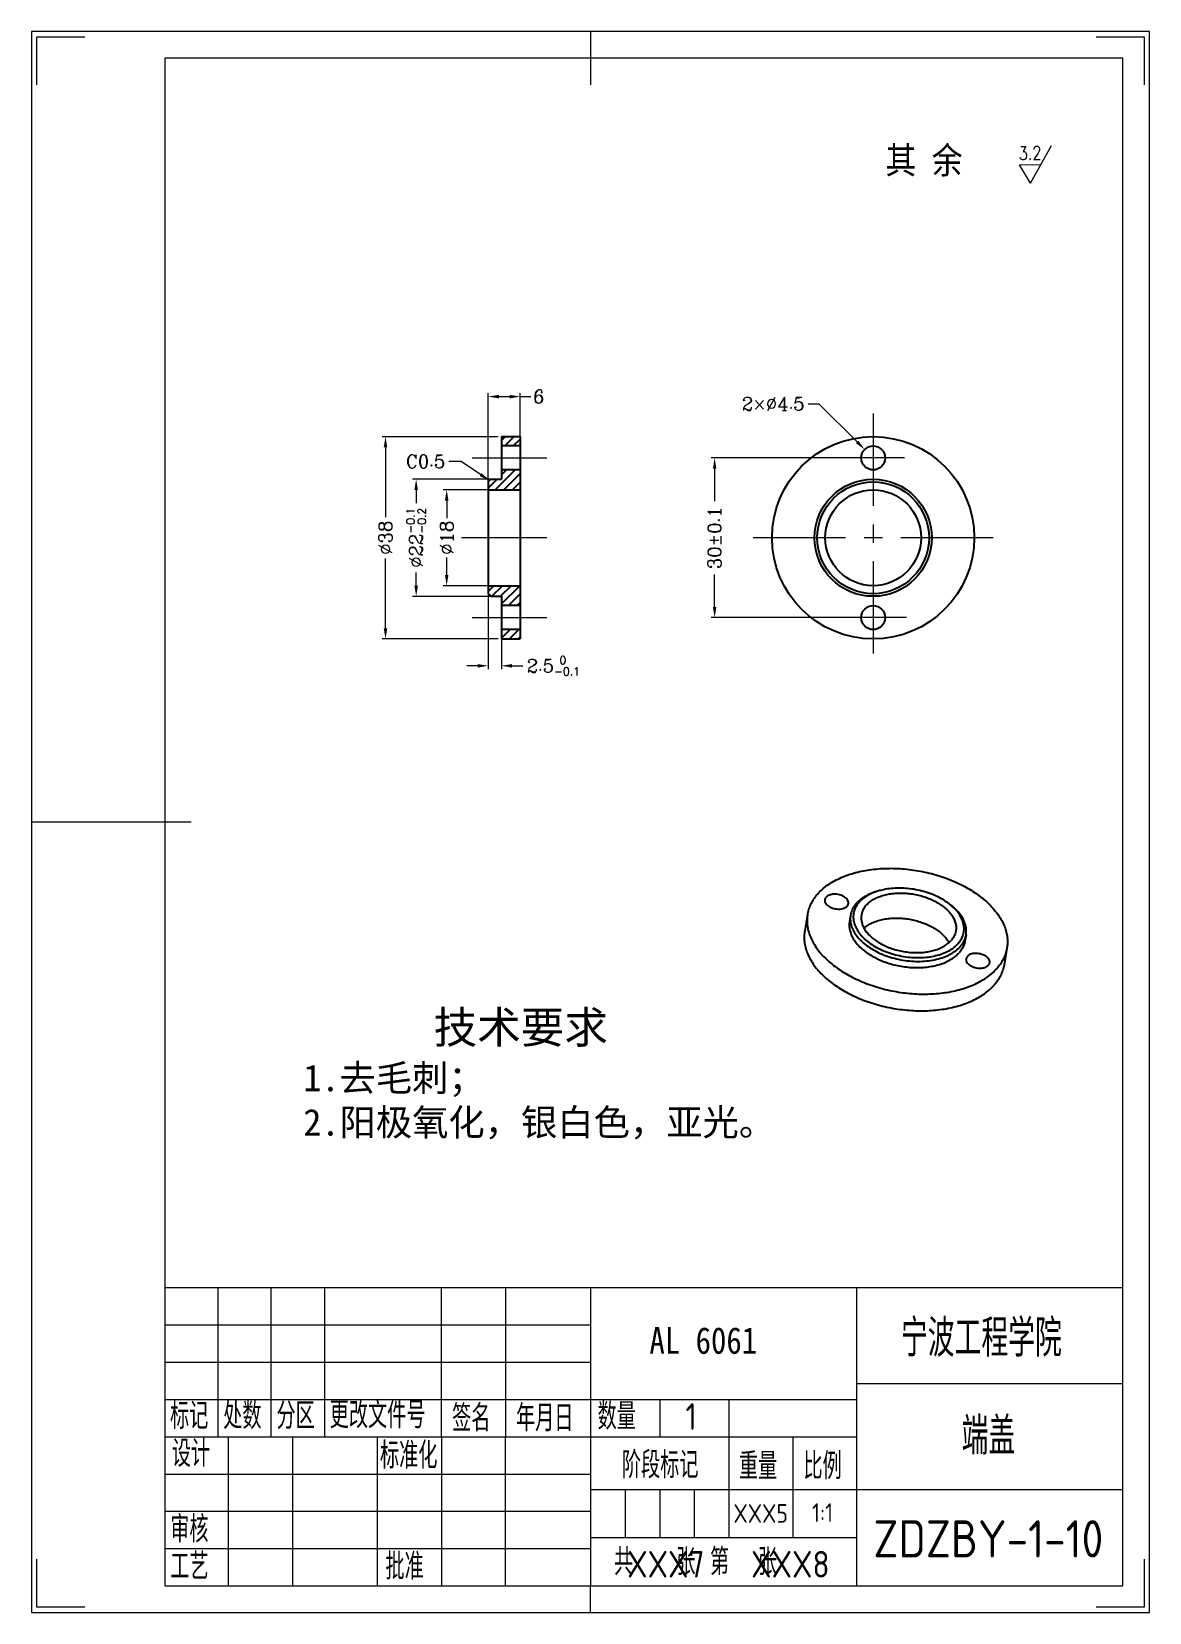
# Model space of a CAD drawing. Header units: millimetres. Extents: x 348 to 7549, y -2121 to -1262.
# Drawn here: x 5025.7 to 5235.7, y -2121.3 to -1824.3 of the extents above; entities that cross this region are included whole.
import ezdxf
from ezdxf.enums import TextEntityAlignment as Align

# ---------------------------------------------------------------- set-up
doc = ezdxf.new("R2010")
doc.units = ezdxf.units.MM
doc.header["$LTSCALE"] = 46.255
doc.header["$PDMODE"] = 3
doc.header["$PDSIZE"] = 8
doc.linetypes.add('CENTER', pattern=[0.6, 0.375, -0.075, 0.075, -0.075])
doc.layers.get('0').update_dxf_attribs({"linetype": 'CONTINUOUS'})
doc.layers.get('Defpoints').update_dxf_attribs({"linetype": 'CONTINUOUS'})
doc.layers.add('02___PRT_ALL_AXES', color=7, linetype='CONTINUOUS')
for name, color, linetype, lineweight in [('dim', 82, 'CONTINUOUS', 9), ('中心线', 2, 'CENTER', 13), ('图框_内框线', 5, 'CONTINUOUS', 13), ('图框_外框线', 7, 'CONTINUOUS', 13), ('图框_标题栏属性', 1, 'CONTINUOUS', 13), ('图框_标题栏文字', 6, 'CONTINUOUS', 13), ('图框_角线', 5, 'CONTINUOUS', 13), ('尺寸线', 80, 'CONTINUOUS', 13), ('文字', 3, 'CONTINUOUS', 13), ('细实线', 20, 'CONTINUOUS', 13)]:
    doc.layers.add(name, color=color, linetype=linetype, lineweight=lineweight)
doc.styles.add('ROMANC', font='romanc.shx', dxfattribs={"bigfont": 'gbcbig.shx'})
doc.styles.get("Standard").update_dxf_attribs({"font": 'txt', "width": 0.85, "bigfont": 'gbcbig.shx'})
doc.styles.add('TXT08', font='txt.shx', dxfattribs={"width": 0.8, "bigfont": 'gbcbig.shx'})
doc.styles.add('宋体', font='SimSun.ttf')
doc.styles.add('工程字', font='gbenor.shx', dxfattribs={"bigfont": 'gbcbig.shx'})
doc.dimstyles.new('YanXiu', dxfattribs={"dimtxt": 2.5, "dimasz": 2.2, "dimexe": 0.66, "dimexo": 0.66, "dimgap": 0.66, "dimtad": 0, "dimtoh": 1, "dimdsep": 46, "dimtxsty": 'ROMANC', "dimcen": 0, "dimclrd": 256, "dimclre": 131, "dimclrt": 42, "dimazin": 2, "dimtfac": 1, "dimtofl": 0, "dimtmove": 0, "dimatfit": 3, "dimfxl": 1, "dimlwd": 5, "dimlwe": 5, "dimarcsym": 0})

msp = doc.modelspace()

# ---------------------------------------------------------------- texts
at = {"layer": 'dim', "style": 'TXT08', "width": 0.8}
msp.add_text('3.2', height=2.5, rotation=1.0876714, dxfattribs=at).set_placement((5213.27392, -1847.07723), align=Align.MIDDLE)
at = {"layer": 'dim', "color": 42, "insert": (5103.39729, -1906.2657), "char_height": 2.5, "attachment_point": 9, "style": 'ROMANC'}
msp.add_mtext('C0.5', dxfattribs=at)
at = {"layer": '中心线', "insert": (5076.73401, -2008.34064), "char_height": 8, "width": 92.5541467, "attachment_point": 1, "style": '宋体'}
msp.add_mtext('{\\H0.75x;      技术要求}\\P{\\H0.625x;1.去毛刺；\\P2.阳极氧化，银白色，亚光。}', dxfattribs=at)
at = {"layer": '图框_标题栏属性', "style": '工程字'}
for tag, text, p in [('宁波工程学院', 'xxx2', (5204.12037, -2069.32496)), ('端盖', 'xxx3', (5205.4349, -2087.72343)), ('ZDZBY-1-10', 'xxx4', (5205.4349, -2107.43608))]:
    msp.add_attdef(tag, text=text, height=7, dxfattribs=at).set_placement(p, align=Align.MIDDLE)
for tag, text, height, p in [('XXX5', 'xxx5', 3.5, (5162.66617, -2102.67294)), ('1:1', 'xxx6', 3.5, (5174.28836, -2102.51391)), ('XXX7', 'xxx7', 5, (5144.83486, -2112.21422)), ('XXX8', 'xxx8', 5, (5168.23846, -2112.21422))]:
    msp.add_attdef(tag, text=text, height=height, dxfattribs=at).set_placement(p, align=Align.MIDDLE_CENTER)
at = {"layer": '图框_标题栏文字', "style": '工程字'}
for s, p in [('标记', (5051.68784, -2086.81804)), ('处数', (5061.68784, -2086.81804)), ('分区', (5071.68784, -2086.81804)), ('更改文件号', (5081.68784, -2086.66963)), ('签名', (5104.68784, -2087.25676)), ('年月日', (5116.68784, -2087.25676)), ('数量', (5132.02247, -2086.90829)), ('1', (5148.52812, -2086.95146)), ('设计', (5052.02247, -2093.90829)), ('标准化', (5091.12686, -2094.25676)), ('阶段标记', (5136.57862, -2096.05676)), ('重量', (5158.57862, -2096.25676)), ('比例', (5170.68784, -2096.25676)), ('审核', (5051.73292, -2108.10837)), ('工艺', (5051.73292, -2115.10837)), ('批准', (5092.15787, -2115.10837)), ('共   张 第  张', (5135.08857, -2114.25676))]:
    msp.add_text(s, height=5, dxfattribs=at).set_placement(p)
at = {"layer": '文字', "insert": (5186.10912, -1845.9347), "char_height": 5, "width": 46.5466241, "attachment_point": 1}
msp.add_mtext('{\\fSimSun|b0|i0|c134|p2;其 余} ', dxfattribs=at)
at = {"layer": '细实线', "insert": (5141.76119, -2067.66881), "char_height": 5, "width": 34.3182427, "attachment_point": 1}
msp.add_mtext('{\\fFangSong|b0|i0|c134|p49;AL 6061}', dxfattribs=at)

# ---------------------------------------------------------------- blocks, each defined once
blk = doc.blocks.new('*D112')
at = {"layer": 'Defpoints', "color": 0, "transparency": 16777216}
for p in [(5117.47, -1910.36), (5103.67, -1928.36), (5117.47, -1928.36)]:
    blk.add_point(p, dxfattribs=at)
at = {"layer": 'dim', "color": 131, "lineweight": 5, "transparency": 16777216}
for p, q in [((5116.81, -1910.36), (5103.01, -1910.36)), ((5116.81, -1928.36), (5103.01, -1928.36))]:
    blk.add_line(p, q, dxfattribs=at)
at = {"layer": 'dim', "lineweight": 5, "transparency": 16777216}
for p, q in [((5103.67, -1912.36), (5103.67, -1915.66)), ((5103.67, -1926.36), (5103.67, -1923.05))]:
    blk.add_line(p, q, dxfattribs=at)
at = {"layer": 'dim', "transparency": 16777216}
for points in [[(5103.34, -1912.36), (5104, -1912.36), (5103.67, -1910.36)], [(5103.34, -1926.36), (5104, -1926.36), (5103.67, -1928.36)]]:
    blk.add_solid(points, dxfattribs=at)
at = {"layer": 'dim', "color": 42, "transparency": 16777216, "insert": (5103.67, -1919.36), "char_height": 2.5, "attachment_point": 5, "rotation": 90, "style": 'ROMANC'}
blk.add_mtext('%%c18', dxfattribs=at)
blk = doc.blocks.new('*D113')
at = {"layer": 'Defpoints', "color": 0, "transparency": 16777216}
for p in [(5113.97, -1900.36), (5092.18, -1938.36), (5113.97, -1938.36)]:
    blk.add_point(p, dxfattribs=at)
at = {"layer": 'dim', "color": 131, "lineweight": 5, "transparency": 16777216}
for p, q in [((5113.31, -1900.36), (5091.52, -1900.36)), ((5113.31, -1938.36), (5091.52, -1938.36))]:
    blk.add_line(p, q, dxfattribs=at)
at = {"layer": 'dim', "lineweight": 5, "transparency": 16777216}
for p, q in [((5092.18, -1902.36), (5092.18, -1915.48)), ((5092.18, -1936.36), (5092.18, -1923.23))]:
    blk.add_line(p, q, dxfattribs=at)
at = {"layer": 'dim', "transparency": 16777216}
for points in [[(5091.84, -1902.36), (5092.51, -1902.36), (5092.18, -1900.36)], [(5091.84, -1936.36), (5092.51, -1936.36), (5092.18, -1938.36)]]:
    blk.add_solid(points, dxfattribs=at)
at = {"layer": 'dim', "color": 42, "transparency": 16777216, "insert": (5092.18, -1919.36), "char_height": 2.5, "attachment_point": 5, "rotation": 90, "style": 'ROMANC'}
blk.add_mtext('%%c38', dxfattribs=at)
blk = doc.blocks.new('*D114')
at = {"layer": 'Defpoints', "color": 0, "transparency": 16777216}
for p in [(5113.47, -1908.36), (5097.93, -1930.36), (5113.47, -1930.36)]:
    blk.add_point(p, dxfattribs=at)
at = {"layer": 'dim', "color": 131, "lineweight": 5, "transparency": 16777216}
for p, q in [((5112.81, -1908.36), (5097.27, -1908.36)), ((5112.81, -1930.36), (5097.27, -1930.36))]:
    blk.add_line(p, q, dxfattribs=at)
at = {"layer": 'dim', "lineweight": 5, "transparency": 16777216}
for p, q in [((5097.93, -1910.36), (5097.93, -1912.84)), ((5097.93, -1928.36), (5097.93, -1925.87))]:
    blk.add_line(p, q, dxfattribs=at)
at = {"layer": 'dim', "transparency": 16777216}
for points in [[(5097.6, -1910.36), (5098.27, -1910.36), (5097.93, -1908.36)], [(5097.6, -1928.36), (5098.27, -1928.36), (5097.93, -1930.36)]]:
    blk.add_solid(points, dxfattribs=at)
at = {"layer": 'dim', "color": 42, "transparency": 16777216, "insert": (5097.93, -1919.36), "char_height": 2.5, "attachment_point": 5, "rotation": 90, "style": 'ROMANC'}
blk.add_mtext('\\A1;%%c22{\\H1.500000;\\S-0.1^ -0.2;}', dxfattribs=at)
blk = doc.blocks.new('*D115')
at = {"layer": 'Defpoints', "color": 0, "transparency": 16777216}
for p in [(5183.79, -1904.36), (5154.01, -1934.36), (5183.79, -1934.36)]:
    blk.add_point(p, dxfattribs=at)
at = {"layer": 'dim', "color": 131, "lineweight": 5, "transparency": 16777216}
for p, q in [((5183.13, -1904.36), (5153.35, -1904.36)), ((5183.13, -1934.36), (5153.35, -1934.36))]:
    blk.add_line(p, q, dxfattribs=at)
at = {"layer": 'dim', "lineweight": 5, "transparency": 16777216}
for p, q in [((5154.01, -1906.36), (5154.01, -1912.45)), ((5154.01, -1932.36), (5154.01, -1926.27))]:
    blk.add_line(p, q, dxfattribs=at)
at = {"layer": 'dim', "transparency": 16777216}
for points in [[(5153.68, -1906.36), (5154.34, -1906.36), (5154.01, -1904.36)], [(5153.68, -1932.36), (5154.34, -1932.36), (5154.01, -1934.36)]]:
    blk.add_solid(points, dxfattribs=at)
at = {"layer": 'dim', "color": 42, "transparency": 16777216, "insert": (5154.01, -1919.36), "char_height": 2.5, "attachment_point": 5, "rotation": 90, "style": 'ROMANC'}
blk.add_mtext('\\A1;30±0.1', dxfattribs=at)
blk = doc.blocks.new('*D116')
at = {"layer": 'Defpoints', "color": 0, "transparency": 16777216}
for p in [(5182.2, -1902.77), (5185.38, -1905.95)]:
    blk.add_point(p, dxfattribs=at)
at = {"layer": 'dim', "lineweight": 5, "transparency": 16777216}
for p, q in [((5171.59, -1894.19), (5173.59, -1894.19)), ((5173.59, -1894.19), (5180.78, -1901.36))]:
    blk.add_line(p, q, dxfattribs=at)
at = {"layer": 'dim', "transparency": 16777216}
blk.add_solid([(5181.02, -1901.12), (5180.54, -1901.59), (5182.2, -1902.77)], dxfattribs=at)
at = {"layer": 'dim', "color": 42, "transparency": 16777216, "insert": (5165.02, -1894.19), "char_height": 2.5, "attachment_point": 5, "style": 'ROMANC'}
blk.add_mtext('2×∅4.5', dxfattribs=at)
blk = doc.blocks.new('*D117')
at = {"layer": 'Defpoints', "color": 0, "transparency": 16777216}
for p in [(5117.47, -1892.83), (5111.47, -1910.36), (5117.47, -1910.36)]:
    blk.add_point(p, dxfattribs=at)
at = {"layer": 'dim', "color": 131, "lineweight": 5, "transparency": 16777216}
for p, q in [((5111.47, -1909.7), (5111.47, -1892.17)), ((5117.47, -1909.7), (5117.47, -1892.17))]:
    blk.add_line(p, q, dxfattribs=at)
at = {"layer": 'dim', "lineweight": 5, "transparency": 16777216}
for p, q in [((5113.47, -1892.83), (5115.47, -1892.83)), ((5117.47, -1892.83), (5119.47, -1892.83))]:
    blk.add_line(p, q, dxfattribs=at)
at = {"layer": 'dim', "transparency": 16777216}
for points in [[(5113.47, -1892.5), (5113.47, -1893.17), (5111.47, -1892.83)], [(5115.47, -1892.5), (5115.47, -1893.17), (5117.47, -1892.83)]]:
    blk.add_solid(points, dxfattribs=at)
at = {"layer": 'dim', "color": 42, "transparency": 16777216, "insert": (5120.96, -1892.83), "char_height": 2.5, "attachment_point": 5, "style": 'ROMANC'}
blk.add_mtext('6', dxfattribs=at)
blk = doc.blocks.new('*D118')
at = {"layer": 'Defpoints', "color": 0, "transparency": 16777216}
for p in [(5111.47, -1928.36), (5113.97, -1930.36), (5113.97, -1943.41)]:
    blk.add_point(p, dxfattribs=at)
at = {"layer": 'dim', "color": 131, "lineweight": 5, "transparency": 16777216}
for p, q in [((5111.47, -1929.02), (5111.47, -1944.07)), ((5113.97, -1931.02), (5113.97, -1944.07))]:
    blk.add_line(p, q, dxfattribs=at)
at = {"layer": 'dim', "lineweight": 5, "transparency": 16777216}
for p, q in [((5109.47, -1943.41), (5107.47, -1943.41)), ((5115.97, -1943.41), (5117.97, -1943.41))]:
    blk.add_line(p, q, dxfattribs=at)
at = {"layer": 'dim', "transparency": 16777216}
for points in [[(5109.47, -1943.08), (5109.47, -1943.75), (5111.47, -1943.41)], [(5115.97, -1943.08), (5115.97, -1943.75), (5113.97, -1943.41)]]:
    blk.add_solid(points, dxfattribs=at)
at = {"layer": 'dim', "color": 42, "transparency": 16777216, "insert": (5123.71, -1943.41), "char_height": 2.5, "attachment_point": 5, "style": 'ROMANC'}
blk.add_mtext('\\A1;2.5{\\H1.500000;\\S 0^ -0.1;}', dxfattribs=at)

# ---------------------------------------------------------------- dimensions: what is measured, and where the dimension line sits
at = {"layer": 'dim'}
dim = msp.add_linear_dim(base=(5117.46732, -1892.83464), p1=(5111.46732, -1910.35772), p2=(5117.46732, -1910.35772), dimstyle='YanXiu', override={"dimasz": 2}, dxfattribs=at)
dim.commit()
dim.dimension.update_dxf_attribs({"geometry": '*D117', "text_midpoint": (5120.96065, -1892.83464), "dimtype": 160})
dim = msp.add_diameter_dim_2p(p1=(5185.38289, -1905.94638), p2=(5182.19627, -1902.76905), text='2×<>', dimstyle='YanXiu', override={"dimasz": 2}, dxfattribs=at)
dim.commit()
dim.dimension.update_dxf_attribs({"geometry": '*D116', "text_midpoint": (5165.02066, -1894.18848), "dimtype": 163})
for base, p1, p2, override, picture, middle in [((5092.17578, -1938.35772), (5113.96732, -1900.35772), (5113.96732, -1938.35772), {"dimasz": 2}, '*D113', (5092.17578, -1919.35772)), ((5097.93182, -1930.35772), (5113.46732, -1908.35772), (5113.46732, -1930.35772), {"dimasz": 2, "dimgap": 0.66, "dimtol": 1, "dimlim": 0, "dimtp": -0.1, "dimtm": 0.2, "dimtfac": 0.6, "dimtdec": 3, "dimtolj": 1}, '*D114', (5097.93182, -1919.35772)), ((5103.67097, -1928.35772), (5117.46732, -1910.35772), (5117.46732, -1928.35772), {"dimasz": 2}, '*D112', (5103.67097, -1919.35772))]:
    dim = msp.add_linear_dim(base=base, p1=p1, p2=p2, angle=90, text='%%c<>', dimstyle='YanXiu', override=override, dxfattribs=at)
    dim.commit()
    dim.dimension.update_dxf_attribs({"geometry": picture, "text_midpoint": middle, "dimtype": 160})
dim = msp.add_linear_dim(base=(5154.01064, -1934.35772), p1=(5183.78958, -1904.35772), p2=(5183.78958, -1934.35772), angle=90, dimstyle='YanXiu', override={"dimasz": 2, "dimgap": 0.66, "dimtol": 1, "dimlim": 0, "dimtp": 0.1, "dimtm": 0.1, "dimtfac": 1, "dimtdec": 3, "dimtolj": 1}, dxfattribs=at)
dim.commit()
dim.dimension.update_dxf_attribs({"geometry": '*D115', "text_midpoint": (5154.01064, -1919.35772)})
dim = msp.add_linear_dim(base=(5113.96732, -1943.41255), p1=(5111.46732, -1928.35772), p2=(5113.96732, -1930.35772), dimstyle='YanXiu', override={"dimasz": 2, "dimgap": 0.66, "dimtol": 1, "dimlim": 0, "dimtp": 0, "dimtm": 0.1, "dimtfac": 0.6, "dimtdec": 3, "dimtolj": 1}, dxfattribs=at)
dim.commit()
dim.dimension.update_dxf_attribs({"geometry": '*D118', "text_midpoint": (5123.71065, -1943.41255)})

# ---------------------------------------------------------------- linework, layer by layer
at = {"color": 7, "linetype": 'Continuous'}
for p, q in [((5113.96732, -1900.35772), (5117.46732, -1900.35772)), ((5113.96732, -1900.35772), (5113.96732, -1902.10772)), ((5113.96732, -1900.35772), (5113.96732, -1908.35772)), ((5113.96732, -1900.35772), (5117.46732, -1900.35772)), ((5117.46732, -1900.35772), (5117.46732, -1902.10772)), ((5117.46732, -1900.35772), (5117.46732, -1938.35772)), ((5117.46732, -1902.10772), (5113.96732, -1902.10772)), ((5117.46732, -1902.10772), (5113.96732, -1902.10772)), ((5113.96732, -1906.60772), (5113.96732, -1908.35772)), ((5117.46732, -1906.60772), (5113.96732, -1906.60772)), ((5117.46732, -1906.60772), (5113.96732, -1906.60772)), ((5117.46732, -1906.60772), (5117.46732, -1910.35772)), ((5111.46732, -1908.85771), (5111.96731, -1908.35772)), ((5111.46732, -1908.85771), (5111.96731, -1908.35772)), ((5111.46732, -1908.85771), (5111.46732, -1910.35772)), ((5111.46732, -1908.85771), (5111.46732, -1929.85772)), ((5111.96731, -1908.35772), (5113.46732, -1908.35772)), ((5111.96731, -1908.35772), (5113.96732, -1908.35772)), ((5111.46732, -1910.35772), (5117.46732, -1910.35772)), ((5111.46732, -1910.35772), (5117.46732, -1910.35772)), ((5111.46732, -1928.35772), (5111.46732, -1929.85772)), ((5111.46732, -1928.35772), (5117.46732, -1928.35772)), ((5111.46732, -1928.35772), (5117.46732, -1928.35772)), ((5111.46732, -1929.85772), (5111.96731, -1930.35772)), ((5111.46732, -1929.85772), (5111.96731, -1930.35772)), ((5111.96731, -1930.35772), (5113.46732, -1930.35772)), ((5111.96731, -1930.35772), (5113.96732, -1930.35772)), ((5113.96732, -1930.35772), (5113.96732, -1932.10772)), ((5113.96732, -1930.35772), (5113.96732, -1938.35772)), ((5117.46732, -1928.35772), (5117.46732, -1932.10772)), ((5117.46732, -1932.10772), (5113.96732, -1932.10772)), ((5117.46732, -1932.10772), (5113.96732, -1932.10772)), ((5113.96732, -1936.60772), (5113.96732, -1938.35772)), ((5117.46732, -1936.60772), (5113.96732, -1936.60772)), ((5117.46732, -1936.60772), (5113.96732, -1936.60772)), ((5113.96732, -1938.35772), (5117.46732, -1938.35772)), ((5113.96732, -1938.35772), (5117.46732, -1938.35772)), ((5117.46732, -1936.60772), (5117.46732, -1938.35772)), ((5198.23891, -1988.26243), (5198.23245, -1988.25725))]:
    msp.add_line(p, q, dxfattribs=at)
at = {"color": 2, "linetype": 'Continuous'}
for p, q in [((5113.96732, -1901.0926), (5114.7022, -1900.35772)), ((5114.56759, -1902.10772), (5116.31759, -1900.35772)), ((5116.18297, -1902.10772), (5117.46732, -1900.82337)), ((5112.77913, -1910.35772), (5116.52913, -1906.60772)), ((5113.96732, -1907.55414), (5114.91374, -1906.60772)), ((5111.46732, -1910.05414), (5113.16374, -1908.35772)), ((5114.39451, -1910.35772), (5117.46732, -1907.28491)), ((5116.0099, -1910.35772), (5117.46732, -1908.9003)), ((5111.46732, -1929.43876), (5112.54836, -1928.35772)), ((5112.16374, -1930.35772), (5114.16374, -1928.35772)), ((5113.77913, -1930.35772), (5115.77913, -1928.35772)), ((5113.96732, -1931.78491), (5117.39451, -1928.35772)), ((5115.2599, -1932.10772), (5117.46732, -1929.9003)), ((5116.87528, -1932.10772), (5117.46732, -1931.51568)), ((5113.96732, -1936.63106), (5113.99067, -1936.60772)), ((5113.96732, -1938.24645), (5115.60605, -1936.60772)), ((5115.47143, -1938.35772), (5117.22143, -1936.60772)), ((5117.08682, -1938.35772), (5117.46732, -1937.97722))]:
    msp.add_line(p, q, dxfattribs=at)
at = {"color": 7, "linetype": 'Continuous'}
for radius in [11, 10.5]:
    msp.add_circle((5183.78958, -1919.35772), radius, dxfattribs=at)
for centre, radius, start, end in [((5187.80366, -1995.93833), 10.66171, 107.4428607, 109.3879064), ((5191.5443, -1996.61213), 10.70212, 51.3224088, 53.2113845)]:
    msp.add_arc(centre, radius, start, end, dxfattribs=at)
for points, start_tangent, end_tangent in [([(5184.26242, -1985.87541), (5183.72466, -1986.05961), (5182.51262, -1986.6058), (5181.48569, -1987.26843), (5180.66487, -1988.02581)], (-0.953979504, -0.299871817), (-0.666898607, -0.745148474)), ([(5184.26437, -1985.88122), (5184.09415, -1985.94283), (5182.9372, -1986.46427), (5181.95699, -1987.09685), (5181.17387, -1987.8195)], (-0.94324745, -0.332090722), (-0.666898605, -0.745148475)), ([(5197.95342, -1988.04133), (5197.10978, -1987.46715), (5195.83759, -1986.77256), (5194.44453, -1986.18908), (5192.96178, -1985.72978), (5191.42268, -1985.405), (5189.86191, -1985.22209), (5188.31518, -1985.18516), (5186.81682, -1985.29494), (5185.3989, -1985.5493), (5184.60776, -1985.76688)], (-0.800777364, 0.598962114), (-0.953975551, -0.299884391)), ([(5180.66487, -1988.02581), (5180.05184, -1988.87063), (5179.65609, -1989.79786), (5179.55148, -1990.25264)], (-0.666898611, -0.74514847), (-0.168133606, -0.985764216)), ([(5181.17387, -1987.8195), (5180.58905, -1988.62534), (5180.21111, -1989.51045), (5180.05835, -1990.45262), (5180.13936, -1991.42659), (5180.45299, -1992.40619), (5180.99143, -1993.36907), (5181.74285, -1994.29471), (5182.6907, -1995.16253), (5183.81337, -1995.95263), (5185.08556, -1996.64722), (5186.47862, -1997.2307), (5187.96137, -1997.69), (5189.50047, -1998.01478), (5191.06123, -1998.19769), (5192.60797, -1998.23462), (5194.10633, -1998.12484), (5195.52425, -1997.87048), (5196.829, -1997.47695), (5197.98595, -1996.95552), (5198.96616, -1996.32293), (5199.74928, -1995.60028)], (-0.666898613, -0.745148468), (0.666898605, 0.745148475)), ([(5199.74928, -1995.60028), (5200.3341, -1994.79444), (5200.71204, -1993.90933), (5200.86479, -1992.96716), (5200.78379, -1991.99319), (5200.47016, -1991.01359), (5199.93172, -1990.05071), (5199.1803, -1989.12507), (5198.23891, -1988.26243)], (0.666898613, 0.745148468), (-0.780104051, 0.625649798)), ([(5201.2382, -1993.95028), (5201.29348, -1993.41805), (5201.20848, -1992.39774), (5200.87983, -1991.37156), (5200.31569, -1990.36291), (5199.52846, -1989.39325), (5198.53548, -1988.48419), (5198.24307, -1988.25793)], (0.168134202, 0.985764115), (-0.800801516, 0.598929823)), ([(5179.55148, -1990.25264), (5179.4962, -1990.78488), (5179.5812, -1991.80518), (5179.90985, -1992.83137), (5180.47399, -1993.84002), (5181.26122, -1994.80968), (5182.2542, -1995.71874), (5183.43031, -1996.54639), (5184.76302, -1997.274), (5186.22233, -1997.88521), (5187.7756, -1998.36635), (5189.38789, -1998.70658), (5191.02287, -1998.8982), (5192.64317, -1998.9369), (5194.2128, -1998.82194), (5195.69818, -1998.55551), (5197.06502, -1998.14332), (5198.27706, -1997.59713), (5199.30399, -1996.93453), (5200.12481, -1996.17711)], (-0.168133606, -0.985764216), (0.66689861, 0.745148471)), ([(5200.12481, -1996.17711), (5200.73784, -1995.33235), (5201.13359, -1994.40506), (5201.2382, -1993.95028)], (0.666898607, 0.745148474), (0.168134202, 0.985764115))]:
    msp.add_spline(points, degree=3, dxfattribs=dict(at, start_tangent=start_tangent, end_tangent=end_tangent))
at = {"layer": '02___PRT_ALL_AXES', "color": 7, "linetype": 'Continuous'}
for p, q in [((5171.4647, -1990.08411), (5170.93082, -1993.2167)), ((5179.55119, -1990.25342), (5179.35099, -1991.42814)), ((5201.23849, -1993.9495), (5201.03829, -1995.12423)), ((5208.92458, -1996.46826), (5208.3907, -1999.60085))]:
    msp.add_line(p, q, dxfattribs=at)
for centre, radius in [((5183.78958, -1919.35772), 19), ((5183.78958, -1904.35772), 2.25), ((5183.78958, -1919.35772), 9), ((5183.78958, -1934.35772), 2.25)]:
    msp.add_circle(centre, radius, dxfattribs=at)
for points, start_tangent, end_tangent in [([(5173.38832, -1986.23643), (5174.21721, -1985.41421), (5175.17474, -1984.6553), (5176.2532, -1983.9658), (5177.44391, -1983.35127), (5178.73728, -1982.81664), (5180.1229, -1982.36622), (5181.58961, -1982.00365), (5183.1256, -1981.73183), (5184.71851, -1981.55297), (5186.35551, -1981.46849), (5188.02342, -1981.47908), (5189.70881, -1981.58466), (5191.39812, -1981.78436), (5193.07773, -1982.0766), (5194.73413, -1982.459), (5196.35398, -1982.9285), (5197.92424, -1983.48132), (5199.43227, -1984.11299), (5200.86591, -1984.81844), (5202.21364, -1985.59199), (5203.4646, -1986.42741), (5204.60872, -1987.31797), (5205.63679, -1988.2565), (5206.54052, -1989.23545), (5207.31265, -1990.24693), (5207.94695, -1991.2828), (5208.43832, -1992.33472), (5208.7828, -1993.39422), (5208.97763, -1994.45277), (5209.02122, -1995.50185), (5208.92456, -1996.46833)], (0.666898609, 0.745148472), (-0.16797092, -0.985791951)), ([(5173.38832, -1986.23643), (5172.69475, -1987.11532), (5172.14207, -1988.04381), (5171.73474, -1989.01443), (5171.47604, -1990.01937), (5171.46471, -1990.08404)], (-0.666898609, -0.745148472), (-0.16797092, -0.985791951)), ([(5174.93627, -1986.88482), (5174.76239, -1987.15576), (5174.7086, -1987.34065)], (-0.666898609, -0.745148472), (-0.168790921, -0.985651878)), ([(5179.14439, -1988.09631), (5179.15596, -1987.98204), (5179.10952, -1987.66967), (5178.95362, -1987.35975), (5178.69608, -1987.06782), (5178.3498, -1986.80851), (5177.93214, -1986.59483), (5177.46406, -1986.4375), (5176.96903, -1986.3444), (5176.47186, -1986.3202), (5175.99749, -1986.36612), (5175.5697, -1986.47985), (5175.20995, -1986.65569), (5174.93627, -1986.88482)], (0.168790921, 0.985651878), (-0.666898609, -0.745148472)), ([(5182.50069, -1988.37527), (5183.09385, -1987.81713), (5183.81308, -1987.32561), (5184.64606, -1986.90909), (5185.57855, -1986.57472), (5186.59459, -1986.32822), (5187.67679, -1986.1738), (5188.80664, -1986.1141), (5189.96481, -1986.15015), (5191.13148, -1986.28132), (5192.28668, -1986.50538), (5193.41066, -1986.81849), (5194.48418, -1987.2153), (5195.48887, -1987.689), (5196.40754, -1988.23151), (5197.22448, -1988.83353), (5197.9257, -1989.48477), (5198.4992, -1990.17408), (5198.93518, -1990.88967), (5199.22618, -1991.61929), (5199.36721, -1992.35046), (5199.35586, -1993.07067), (5199.33365, -1993.22172)], (0.666898609, 0.745148472), (-0.168219943, -0.985749487)), ([(5174.7086, -1987.34065), (5174.69703, -1987.45491), (5174.74346, -1987.76728), (5174.89936, -1988.07721), (5175.15691, -1988.36914), (5175.50319, -1988.62845), (5175.92084, -1988.84213), (5176.38892, -1988.99946), (5176.88396, -1989.09256), (5177.38113, -1989.11676), (5177.8555, -1989.07084), (5178.28328, -1988.95711), (5178.64304, -1988.78127), (5178.91671, -1988.55214)], (-0.168790921, -0.985651878), (0.666898609, 0.745148472)), ([(5178.91671, -1988.55214), (5179.09059, -1988.2812), (5179.14439, -1988.09631)], (0.666898609, 0.745148472), (0.168790921, 0.985651878)), ([(5182.50069, -1988.37527), (5182.04374, -1988.99046), (5181.73082, -1989.65218), (5181.58949, -1990.19806)], (-0.666898609, -0.745148472), (-0.168219943, -0.985749487)), ([(5171.46471, -1990.08404), (5171.36806, -1991.05052), (5171.41165, -1992.0996), (5171.60647, -1993.15815), (5171.95095, -1994.21765), (5172.44232, -1995.26957), (5173.07663, -1996.30544), (5173.84875, -1997.31692), (5174.75249, -1998.29587), (5175.78055, -1999.2344), (5176.92467, -2000.12496), (5178.17563, -2000.96038), (5179.52336, -2001.73393), (5180.95701, -2002.43938), (5182.46503, -2003.07105), (5184.03529, -2003.62387), (5185.65514, -2004.09337), (5187.31154, -2004.47577), (5188.99116, -2004.76801), (5190.68046, -2004.96771), (5192.36585, -2005.07329), (5194.03376, -2005.08388), (5195.67076, -2004.9994), (5197.26367, -2004.82054), (5198.79966, -2004.54872), (5200.26637, -2004.18615), (5201.65199, -2003.73573), (5202.94536, -2003.2011), (5204.13607, -2002.58657), (5205.21453, -2001.89707), (5206.17206, -2001.13816), (5207.00095, -2000.31595)], (-0.16797092, -0.985791951), (0.666898609, 0.745148472)), ([(5179.35099, -1991.42811), (5179.29435, -1992.22028), (5179.39413, -1993.04259), (5179.65139, -1993.86831), (5180.06241, -1994.68539), (5180.62117, -1995.48192), (5181.31953, -1996.24629), (5182.14732, -1996.96735), (5183.09245, -1997.63458), (5184.14115, -1998.23826), (5185.27812, -1998.76958), (5186.48679, -1999.22079), (5187.74952, -1999.58532), (5189.04791, -1999.85784), (5190.36302, -2000.03439), (5191.67568, -2000.11239), (5192.96674, -2000.0907), (5194.21737, -1999.96965), (5195.40935, -1999.75098), (5196.52528, -1999.4379), (5197.5489, -1999.03497), (5198.46527, -1998.54806), (5199.26105, -1997.98427), (5199.92461, -1997.35184)], (-0.167986218, -0.985789344), (0.666898609, 0.745148472)), ([(5181.58949, -1990.19806), (5181.56729, -1990.34911), (5181.55594, -1991.06932), (5181.69697, -1991.80049), (5181.98797, -1992.53011), (5182.42395, -1993.2457), (5182.99745, -1993.93501), (5183.69867, -1994.58625), (5184.51561, -1995.18827), (5185.43428, -1995.73078), (5186.43897, -1996.20448), (5187.51249, -1996.60129), (5188.63647, -1996.9144), (5189.79167, -1997.13846), (5190.95834, -1997.26963), (5192.11651, -1997.30568), (5193.24636, -1997.24598), (5194.32856, -1997.09156), (5195.3446, -1996.84506), (5196.27709, -1996.51069), (5197.11007, -1996.09418), (5197.8293, -1995.60265), (5198.42246, -1995.04451)], (-0.168219943, -0.985749487), (0.666898609, 0.745148472)), ([(5182.08376, -1992.69247), (5182.29304, -1992.51602), (5183.01226, -1992.02449), (5183.84525, -1991.60798), (5184.77773, -1991.27361), (5185.79377, -1991.02711), (5186.87598, -1990.87268), (5188.00583, -1990.81298), (5189.164, -1990.84903), (5190.33067, -1990.98021), (5191.48587, -1991.20427), (5192.60985, -1991.51738), (5193.68337, -1991.91418), (5194.68806, -1992.38789), (5195.60673, -1992.9304), (5196.42366, -1993.53242), (5197.12488, -1994.18365), (5197.69839, -1994.87296), (5198.03941, -1995.40909)], (0.747284313, 0.664504443), (0.485552724, -0.874207385)), ([(5170.93083, -1993.21663), (5170.83418, -1994.18311), (5170.87777, -1995.23219), (5171.0726, -1996.29074), (5171.41708, -1997.35024), (5171.90845, -1998.40216), (5172.54275, -1999.43803), (5173.31488, -2000.44951), (5174.21861, -2001.42846), (5175.24668, -2002.36699), (5176.39079, -2003.25755), (5177.64175, -2004.09297), (5178.98948, -2004.86652), (5180.42313, -2005.57197), (5181.93116, -2006.20364), (5183.50142, -2006.75646), (5185.12127, -2007.22596), (5186.77767, -2007.60836), (5188.45728, -2007.9006), (5190.14658, -2008.1003), (5191.83198, -2008.20588), (5193.49989, -2008.21647), (5195.13689, -2008.13199), (5196.72979, -2007.95313), (5198.26579, -2007.68131), (5199.7325, -2007.31874), (5201.11812, -2006.86832), (5202.41149, -2006.33369), (5203.6022, -2005.71916), (5204.68066, -2005.02966), (5205.63819, -2004.27075), (5206.46708, -2003.44854)], (-0.16797092, -0.985791951), (0.666898609, 0.745148472)), ([(5199.33365, -1993.22172), (5199.19233, -1993.7676), (5198.87941, -1994.42932), (5198.42246, -1995.04451)], (-0.168219943, -0.985749487), (-0.666898609, -0.745148472)), ([(5201.03828, -1995.12426), (5201.03574, -1995.139), (5200.81847, -1995.91875), (5200.44629, -1996.65996), (5199.92461, -1997.35184)], (-0.167986218, -0.985789344), (-0.666898609, -0.745148472)), ([(5201.24489, -1998.45606), (5201.23332, -1998.57033), (5201.27975, -1998.8827), (5201.43565, -1999.19262), (5201.6932, -1999.48455), (5202.03948, -1999.74386), (5202.45713, -1999.95754), (5202.92521, -2000.11487), (5203.42025, -2000.20797), (5203.91741, -2000.23217), (5204.39179, -2000.18625), (5204.81957, -2000.07252), (5205.17933, -1999.89668), (5205.453, -1999.66755)], (-0.168790921, -0.985651878), (0.666898609, 0.745148472)), ([(5201.47256, -1998.00023), (5201.29868, -1998.27117), (5201.24489, -1998.45606)], (-0.666898609, -0.745148472), (-0.168790921, -0.985651878)), ([(5205.68068, -1999.21172), (5205.69225, -1999.09746), (5205.64581, -1998.78509), (5205.48991, -1998.47516), (5205.23237, -1998.18323), (5204.88609, -1997.92392), (5204.46843, -1997.71024), (5204.00035, -1997.55291), (5203.50532, -1997.45981), (5203.00815, -1997.43561), (5202.53378, -1997.48153), (5202.10599, -1997.59526), (5201.74624, -1997.7711), (5201.47256, -1998.00023)], (0.168790921, 0.985651878), (-0.666898609, -0.745148472)), ([(5208.92456, -1996.46833), (5208.91323, -1996.533), (5208.65453, -1997.53794), (5208.2472, -1998.50856), (5207.69453, -1999.43705), (5207.00095, -2000.31595)], (-0.16797092, -0.985791951), (-0.666898609, -0.745148472)), ([(5205.453, -1999.66755), (5205.62688, -1999.39661), (5205.68068, -1999.21172)], (0.666898609, 0.745148472), (0.168790921, 0.985651878)), ([(5208.39069, -1999.60092), (5208.37936, -1999.66559), (5208.12066, -2000.67053), (5207.71333, -2001.64115), (5207.16065, -2002.56964), (5206.46708, -2003.44854)], (-0.16797092, -0.985791951), (-0.666898609, -0.745148472))]:
    msp.add_spline(points, degree=3, dxfattribs=dict(at, start_tangent=start_tangent, end_tangent=end_tangent))
at = {"layer": 'dim'}
for p, q in [((5213.38132, -1852.73425), (5217.28917, -1845.65879)), ((5211.29452, -1849.27323), (5215.33524, -1849.19652)), ((5213.38132, -1852.73425), (5211.29452, -1849.27323))]:
    msp.add_line(p, q, dxfattribs=at)
at = {"layer": '中心线'}
for p, q in [((5183.78958, -1896.02306), (5183.78958, -1942.35772)), ((5108.46732, -1904.35772), (5122.46732, -1904.35772)), ((5189.65815, -1904.35772), (5177.53958, -1904.35772)), ((5122.46732, -1919.35772), (5106.46732, -1919.35772)), ((5206.36285, -1919.35772), (5160.78958, -1919.35772)), ((5108.46732, -1934.35772), (5122.46732, -1934.35772)), ((5190.02665, -1934.35772), (5177.53958, -1934.35772))]:
    msp.add_line(p, q, dxfattribs=at)
at = {"layer": '图框_内框线'}
for points in [[(5130.68784, -1824.25676), (5130.68784, -1834.25676)], [(5025.68784, -1972.75676), (5055.68784, -1972.75676)], [(5230.68784, -2060.25676), (5050.68784, -2060.25676), (5050.68784, -2116.25676), (5230.68784, -2116.25676), (5230.68784, -2060.25676)], [(5130.68784, -2121.25676), (5130.68784, -2116.25676)]]:
    msp.add_lwpolyline(points, dxfattribs=at)
msp.add_lwpolyline([(5050.68784, -2116.25676), (5230.68784, -2116.25676), (5230.68784, -1829.25676), (5050.68784, -1829.25676)], close=True, dxfattribs=at)
at = {"layer": '图框_外框线'}
msp.add_lwpolyline([(5025.68784, -2121.25676), (5235.68784, -2121.25676), (5235.68784, -1824.25676), (5025.68784, -1824.25676)], close=True, dxfattribs=at)
at = {"layer": '图框_角线', "flags": 128}
for points in [[(5026.68784, -1834.25676), (5026.68784, -1825.25676), (5035.68784, -1825.25676)], [(5225.68784, -1825.25676), (5234.68784, -1825.25676), (5234.68784, -1834.25676)], [(5035.68784, -2120.25676), (5026.68784, -2120.25676), (5026.68784, -2111.25676)], [(5234.68784, -2111.25676), (5234.68784, -2120.25676), (5225.68784, -2120.25676)]]:
    msp.add_lwpolyline(points, dxfattribs=at)
at = {"layer": '尺寸线'}
for p, q in [((5060.68784, -2060.25676), (5060.68784, -2088.25676)), ((5070.68784, -2088.25676), (5070.68784, -2060.25676)), ((5080.68784, -2060.25676), (5080.68784, -2088.25676)), ((5102.68784, -2088.25676), (5102.68784, -2060.25676)), ((5114.68784, -2060.25676), (5114.68784, -2088.25676)), ((5130.68784, -2060.25676), (5130.68784, -2116.25676)), ((5180.68784, -2060.25676), (5180.68784, -2116.25676)), ((5050.68784, -2067.25676), (5130.68784, -2067.25676)), ((5050.68784, -2074.25676), (5130.68784, -2074.25676)), ((5180.68784, -2078.25676), (5230.68784, -2078.25676)), ((5050.68784, -2081.25676), (5180.68784, -2081.25676)), ((5143.68784, -2081.25676), (5143.68784, -2088.25676)), ((5156.68784, -2081.25676), (5156.68784, -2107.25676)), ((5050.68784, -2088.25676), (5180.68784, -2088.25676)), ((5062.68784, -2116.25676), (5062.68784, -2088.25676)), ((5074.68784, -2088.25676), (5074.68784, -2116.25676)), ((5090.68784, -2116.25676), (5090.68784, -2088.25676)), ((5102.68784, -2088.25676), (5102.68784, -2116.25676)), ((5114.68784, -2116.25676), (5114.68784, -2088.25676)), ((5168.68784, -2088.25676), (5168.68784, -2107.25676)), ((5050.68784, -2095.25676), (5130.68784, -2095.25676)), ((5230.68784, -2098.25676), (5130.68784, -2098.25676)), ((5137.18784, -2098.25676), (5137.18784, -2107.25676)), ((5143.68784, -2098.25676), (5143.68784, -2107.25676)), ((5150.18784, -2098.25676), (5150.18784, -2107.25676)), ((5050.68784, -2102.25676), (5130.68784, -2102.25676)), ((5180.68784, -2107.25676), (5130.68784, -2107.25676)), ((5050.68784, -2109.25676), (5130.68784, -2109.25676))]:
    msp.add_line(p, q, dxfattribs=at)

msp.set_redraw_order([(e.dxf.handle, doc.entitydb.next_handle()) for e in msp.query("TEXT MTEXT ATTDEF DIMENSION ARC_DIMENSION")])  # texts and dimensions are drawn at this point

# ---------------------------------------------------------------- leaders
at = {"layer": 'dim', "annotation_type": 0, "has_hookline": 1, "hookline_direction": 1, "text_width": 7.7381}
msp.add_leader([(5111.69375, -1908.60867), (5106.397, -1905.0157), (5104.05729, -1905.0157)], dimstyle='YanXiu', override={"dimasz": 2, "dimgap": 0.66, "dimtad": 0}, dxfattribs=at)

doc.saveas('drawing.dxf')
